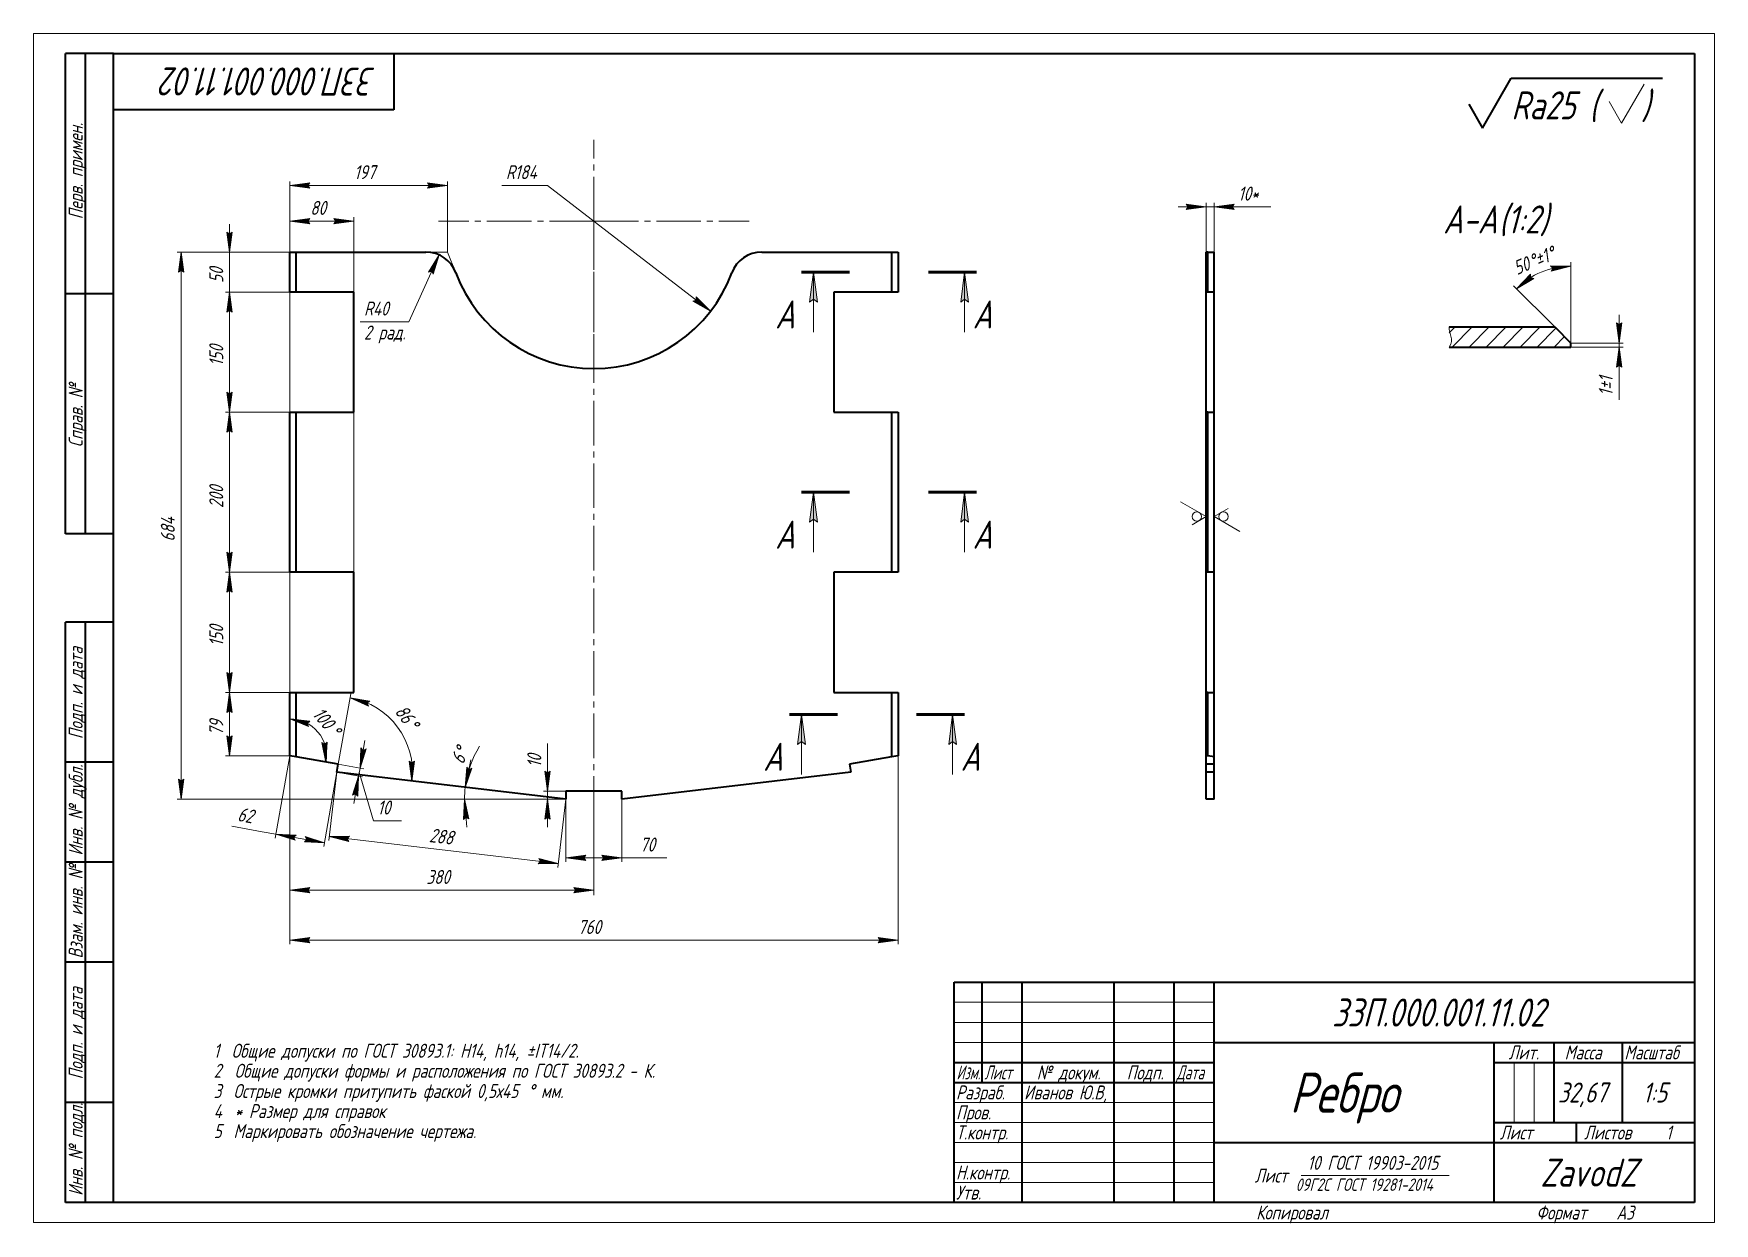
# Model space of a CAD drawing. Header units: millimetres. Extents: x 0 to 420, y 0 to 297.
import ezdxf

# ---------------------------------------------------------------- set-up
doc = ezdxf.new("R2010")
doc.units = ezdxf.units.MM
for name, pattern in [('K5LT_AXLED', [15.625, 11.125, -1.5, 1.5, -1.5]), ('K5LT_BASIC', [0]), ('K5LT_REINFORCED', [0]), ('K5LT_THIN', [0])]:
    doc.linetypes.add(name, pattern=pattern)
doc.layers.add('Системный слой', color=7, linetype='Continuous')
doc.styles.add('KDIMTEXTSTYLE', font='GOST_AU.SHX', dxfattribs={"width": 0.96, "oblique": 15, "height": 5})
doc.styles.add('KTEXTSTYLE', font='GOST_AU.SHX', dxfattribs={"width": 0.96, "height": 5})
doc.dimstyles.new('KDIMSTYLE (0.20)', dxfattribs={"dimtxt": 5, "dimasz": 1, "dimexe": 2, "dimexo": 0, "dimgap": 1, "dimtad": 1, "dimlfac": 5, "dimtxsty": 'KDIMTEXTSTYLE', "dimsah": 1, "dimcen": 0, "dimdle": 1, "dimadec": 0, "dimazin": 0, "dimtfac": 0.667, "dimtmove": 0, "dimatfit": 3, "dimfxl": 1, "dimtvp": 1, "dimtolj": 1, "dimtzin": 0, "dimarcsym": 0})
doc.dimstyles.new('KDIMSTYLE (0.50)', dxfattribs={"dimtxt": 5, "dimasz": 1, "dimexe": 2, "dimexo": 0, "dimgap": 1, "dimtad": 1, "dimlfac": 2, "dimtxsty": 'KDIMTEXTSTYLE', "dimsah": 1, "dimcen": 0, "dimdle": 1, "dimadec": 0, "dimazin": 0, "dimtfac": 0.667, "dimtmove": 0, "dimatfit": 3, "dimfxl": 1, "dimtvp": 1, "dimtolj": 1, "dimtzin": 0, "dimarcsym": 0})

msp = doc.modelspace()

# ---------------------------------------------------------------- blocks, each defined once
blk = doc.blocks.new('D0')
at = {"layer": 'Системный слой'}
for points in [[(69, 69.84), (68.5, 70.5), (69, 71.16), (64, 70.5)], [(216, 70.5), (211, 71.16), (211.5, 70.5), (211, 69.84)]]:
    blk.add_hatch(color=7, dxfattribs=at).paths.add_polyline_path(points)
at = {"layer": 'Системный слой', "color": 7, "linetype": 'K5LT_THIN', "lineweight": 18}
for p, q in [((64, 116.6), (64, 69.5)), ((216, 116.6), (216, 69.5)), ((64, 70.5), (69, 71.16)), ((69, 69.84), (64, 70.5)), ((64, 70.5), (216, 70.5)), ((69, 71.16), (68.5, 70.5)), ((68.5, 70.5), (69, 69.84)), ((211.5, 70.5), (211, 71.16)), ((211, 71.16), (216, 70.5)), ((216, 70.5), (211, 69.84)), ((211, 69.84), (211.5, 70.5))]:
    blk.add_line(p, q, dxfattribs=at)
at = {"layer": 'Системный слой', "color": 7, "insert": (136.03, 75.57), "char_height": 2.5, "attachment_point": 1, "style": 'KTEXTSTYLE'}
blk.add_mtext('\\H3.5;\\W0.965;\\Q15;\\Q15;760', dxfattribs=at)
blk = doc.blocks.new('KDIMARROW_01')
at = {"layer": 'Системный слой'}
blk.add_hatch(color=0, dxfattribs=at).paths.add_polyline_path([(0, 0), (-5, 0.66), (-4.5, 0), (-5, -0.66)])
at = {"layer": 'Системный слой', "color": 0, "linetype": 'K5LT_THIN', "lineweight": 18}
for p, q in [((-4.5, 0), (-5, 0.66)), ((-5, 0.66), (0, 0)), ((0, 0), (-5, -0.66)), ((-5, -0.66), (-4.5, 0)), ((0, 0), (-1, 0))]:
    blk.add_line(p, q, dxfattribs=at)
blk = doc.blocks.new('D1')
at = {"layer": 'Системный слой'}
for points in [[(68.5, 83), (69, 83.66), (64, 83), (69, 82.34)], [(135, 82.34), (140, 83), (135, 83.66), (135.5, 83)]]:
    blk.add_hatch(color=7, dxfattribs=at).paths.add_polyline_path(points)
at = {"layer": 'Системный слой', "color": 7, "linetype": 'K5LT_THIN', "lineweight": 18}
for p, q in [((64, 116.6), (64, 82)), ((140, 107.72), (140, 82)), ((64, 83), (69, 83.66)), ((69, 82.34), (64, 83)), ((64, 83), (140, 83)), ((69, 83.66), (68.5, 83)), ((68.5, 83), (69, 82.34)), ((135.5, 83), (135, 83.66)), ((135, 83.66), (140, 83)), ((140, 83), (135, 82.34)), ((135, 82.34), (135.5, 83))]:
    blk.add_line(p, q, dxfattribs=at)
at = {"layer": 'Системный слой', "color": 7, "insert": (98.17, 88.07), "char_height": 2.5, "attachment_point": 1, "style": 'KTEXTSTYLE'}
blk.add_mtext('\\H3.5;\\W0.965;\\Q15;\\Q15;380', dxfattribs=at)
blk = doc.blocks.new('D2')
at = {"layer": 'Системный слой'}
for points in [[(137.5, 91.08), (138, 91.74), (133, 91.08), (138, 90.42)], [(147, 91.08), (142, 91.74), (142.5, 91.08), (142, 90.42)]]:
    blk.add_hatch(color=7, dxfattribs=at).paths.add_polyline_path(points)
at = {"layer": 'Системный слой', "color": 7, "linetype": 'K5LT_THIN', "lineweight": 18}
for p, q in [((133, 105.73), (133, 90.08)), ((147, 105.73), (147, 90.08)), ((133, 91.08), (138, 91.74)), ((138, 90.42), (133, 91.08)), ((133, 91.08), (147, 91.08)), ((138, 91.74), (137.5, 91.08)), ((137.5, 91.08), (138, 90.42)), ((142.5, 91.08), (142, 91.74)), ((142, 91.74), (147, 91.08)), ((147, 91.08), (142, 90.42)), ((142, 90.42), (142.5, 91.08)), ((147, 91.08), (150.5, 91.08)), ((150.5, 91.08), (158.22, 91.08))]:
    blk.add_line(p, q, dxfattribs=at)
at = {"layer": 'Системный слой', "color": 7, "insert": (151.5, 96.16), "char_height": 2.5, "attachment_point": 1, "style": 'KTEXTSTYLE'}
blk.add_mtext('\\H3.5;\\W0.965;\\Q15;\\Q15;70', dxfattribs=at)
blk = doc.blocks.new('D3')
at = {"layer": 'Системный слой'}
for points in [[(78.36, 95.88), (78.93, 96.47), (73.89, 96.41), (78.78, 95.17)], [(131.1, 89.65), (126.21, 90.89), (126.63, 90.18), (126.06, 89.58)]]:
    blk.add_hatch(color=7, dxfattribs=at).paths.add_polyline_path(points)
at = {"layer": 'Системный слой', "color": 7, "linetype": 'K5LT_THIN', "lineweight": 18}
for p, q in [((75.79, 112.49), (73.77, 95.41)), ((133, 105.73), (130.98, 88.66)), ((73.89, 96.41), (78.93, 96.47)), ((78.78, 95.17), (73.89, 96.41)), ((73.89, 96.41), (131.1, 89.65)), ((78.93, 96.47), (78.36, 95.88)), ((78.36, 95.88), (78.78, 95.17)), ((126.06, 89.58), (126.63, 90.18)), ((131.1, 89.65), (126.06, 89.58)), ((126.63, 90.18), (126.21, 90.89)), ((126.21, 90.89), (131.1, 89.65))]:
    blk.add_line(p, q, dxfattribs=at)
at = {"layer": 'Системный слой', "color": 7, "insert": (99.15, 98.53), "char_height": 2.5, "attachment_point": 1, "rotation": 353.2642, "style": 'KTEXTSTYLE'}
blk.add_mtext('\\H3.5;\\W0.965;\\Q15;\\Q15;288', dxfattribs=at)
blk = doc.blocks.new('D4')
at = {"layer": 'Системный слой'}
for points in [[(128.44, 107.72), (129.1, 112.72), (128.44, 112.22), (127.78, 112.72)], [(129.1, 100.73), (128.44, 105.73), (127.78, 100.73), (128.44, 101.23)]]:
    blk.add_hatch(color=7, dxfattribs=at).paths.add_polyline_path(points)
at = {"layer": 'Системный слой', "color": 7, "linetype": 'K5LT_THIN', "lineweight": 18}
for p, q in [((128.44, 112.72), (128.44, 119.7)), ((128.44, 107.72), (128.44, 114.72)), ((128.44, 112.22), (127.78, 112.72)), ((127.78, 112.72), (128.44, 107.72)), ((128.44, 107.72), (129.1, 112.72)), ((129.1, 112.72), (128.44, 112.22)), ((128.44, 107.72), (128.44, 112.72)), ((133, 107.72), (127.44, 107.72)), ((133, 105.73), (127.44, 105.73)), ((128.44, 105.73), (127.78, 100.73)), ((128.44, 105.73), (128.44, 107.72)), ((129.1, 100.73), (128.44, 105.73)), ((128.44, 105.73), (128.44, 98.73)), ((127.78, 100.73), (128.44, 101.23)), ((128.44, 101.23), (129.1, 100.73))]:
    blk.add_line(p, q, dxfattribs=at)
at = {"layer": 'Системный слой', "color": 7, "insert": (123.37, 113.72), "char_height": 2.5, "attachment_point": 1, "rotation": 90, "style": 'KTEXTSTYLE'}
blk.add_mtext('\\H3.5;\\W0.965;\\Q15;\\Q15;10', dxfattribs=at)
blk = doc.blocks.new('KDIMARROW_02')
at = {"layer": 'Системный слой'}
blk.add_hatch(color=0, dxfattribs=at).paths.add_polyline_path([(4.5, 0), (5, 0.66), (0, 0), (5, -0.66)])
at = {"layer": 'Системный слой', "color": 0, "linetype": 'K5LT_THIN', "lineweight": 18}
for p, q in [((0, 0), (-1, 0)), ((5, 0.66), (0, 0)), ((0, 0), (5, -0.66)), ((0, 0), (7, 0)), ((4.5, 0), (5, 0.66)), ((5, -0.66), (4.5, 0))]:
    blk.add_line(p, q, dxfattribs=at)
blk = doc.blocks.new('D5')
at = {"layer": 'Системный слой'}
for points in [[(81.57, 113.5), (83.08, 118.31), (82.35, 117.93), (81.79, 118.54)], [(81, 106.49), (81.22, 111.53), (79.7, 106.72), (80.44, 107.1)]]:
    blk.add_hatch(color=7, dxfattribs=at).paths.add_polyline_path(points)
at = {"layer": 'Системный слой', "color": 7, "linetype": 'K5LT_THIN', "lineweight": 18}
for p, q in [((81.57, 113.5), (82.78, 120.39)), ((81.79, 118.54), (81.57, 113.5)), ((81.57, 113.5), (83.08, 118.31)), ((82.35, 117.93), (81.79, 118.54)), ((83.08, 118.31), (82.35, 117.93)), ((76.14, 114.46), (82.55, 113.32)), ((81.22, 111.53), (81.57, 113.5)), ((75.79, 112.49), (82.2, 111.35)), ((81.22, 111.53), (79.7, 106.72)), ((81.22, 111.53), (80, 104.63)), ((81, 106.49), (81.22, 111.53)), ((81.39, 112.51), (84.92, 100.34)), ((79.7, 106.72), (80.44, 107.1)), ((80.44, 107.1), (81, 106.49)), ((84.92, 100.34), (91.9, 100.34))]:
    blk.add_line(p, q, dxfattribs=at)
at = {"layer": 'Системный слой', "color": 7, "insert": (85.92, 105.41), "char_height": 2.5, "attachment_point": 1, "style": 'KTEXTSTYLE'}
blk.add_mtext('\\H3.5;\\W0.965;\\Q15;\\Q15;10', dxfattribs=at)
blk = doc.blocks.new('D6')
at = {"layer": 'Системный слой'}
for points in [[(37.52, 237.43), (36.86, 242.43), (36.2, 237.43), (36.86, 237.93)], [(36.86, 105.73), (37.52, 110.73), (36.86, 110.23), (36.2, 110.73)]]:
    blk.add_hatch(color=7, dxfattribs=at).paths.add_polyline_path(points)
at = {"layer": 'Системный слой', "color": 7, "linetype": 'K5LT_THIN', "lineweight": 18}
for p, q in [((64, 242.43), (35.86, 242.43)), ((36.2, 237.43), (36.86, 242.43)), ((36.86, 242.43), (37.52, 237.43)), ((36.86, 242.43), (36.86, 105.73)), ((36.86, 237.93), (36.2, 237.43)), ((37.52, 237.43), (36.86, 237.93)), ((36.86, 105.73), (36.2, 110.73)), ((36.2, 110.73), (36.86, 110.23)), ((36.86, 110.23), (37.52, 110.73)), ((37.52, 110.73), (36.86, 105.73)), ((133, 105.73), (35.86, 105.73))]:
    blk.add_line(p, q, dxfattribs=at)
at = {"layer": 'Системный слой', "color": 7, "insert": (31.79, 170.11), "char_height": 2.5, "attachment_point": 1, "rotation": 90, "style": 'KTEXTSTYLE'}
blk.add_mtext('\\H3.5;\\W0.965;\\Q15;\\Q15;684', dxfattribs=at)
blk = doc.blocks.new('D7')
at = {"layer": 'Системный слой'}
for points in [[(48.97, 242.43), (49.63, 247.43), (48.97, 246.93), (48.31, 247.43)], [(49.63, 227.43), (48.97, 232.43), (48.31, 227.43), (48.97, 227.93)]]:
    blk.add_hatch(color=7, dxfattribs=at).paths.add_polyline_path(points)
at = {"layer": 'Системный слой', "color": 7, "linetype": 'K5LT_THIN', "lineweight": 18}
for p, q in [((48.97, 242.43), (48.97, 249.43)), ((48.97, 246.93), (48.31, 247.43)), ((48.31, 247.43), (48.97, 242.43)), ((48.97, 242.43), (49.63, 247.43)), ((49.63, 247.43), (48.97, 246.93)), ((64, 242.43), (47.97, 242.43)), ((48.97, 232.43), (48.97, 242.43)), ((64, 232.43), (47.97, 232.43)), ((48.97, 232.43), (48.31, 227.43)), ((49.63, 227.43), (48.97, 232.43)), ((48.97, 232.43), (48.97, 225.43)), ((48.31, 227.43), (48.97, 227.93)), ((48.97, 227.93), (49.63, 227.43))]:
    blk.add_line(p, q, dxfattribs=at)
at = {"layer": 'Системный слой', "color": 7, "insert": (43.89, 234.71), "char_height": 2.5, "attachment_point": 1, "rotation": 90, "style": 'KTEXTSTYLE'}
blk.add_mtext('\\H3.5;\\W0.965;\\Q15;\\Q15;50', dxfattribs=at)
blk = doc.blocks.new('D8')
at = {"layer": 'Системный слой'}
for points in [[(49.63, 227.43), (48.97, 232.43), (48.31, 227.43), (48.97, 227.93)], [(48.97, 202.43), (49.63, 207.43), (48.97, 206.93), (48.31, 207.43)]]:
    blk.add_hatch(color=7, dxfattribs=at).paths.add_polyline_path(points)
at = {"layer": 'Системный слой', "color": 7, "linetype": 'K5LT_THIN', "lineweight": 18}
for p, q in [((64, 232.43), (47.97, 232.43)), ((48.31, 227.43), (48.97, 232.43)), ((48.97, 232.43), (49.63, 227.43)), ((48.97, 232.43), (48.97, 202.43)), ((48.97, 227.93), (48.31, 227.43)), ((49.63, 227.43), (48.97, 227.93)), ((48.97, 202.43), (48.31, 207.43)), ((48.31, 207.43), (48.97, 206.93)), ((48.97, 206.93), (49.63, 207.43)), ((49.63, 207.43), (48.97, 202.43)), ((64, 202.43), (47.97, 202.43))]:
    blk.add_line(p, q, dxfattribs=at)
at = {"layer": 'Системный слой', "color": 7, "insert": (43.89, 213.97), "char_height": 2.5, "attachment_point": 1, "rotation": 90, "style": 'KTEXTSTYLE'}
blk.add_mtext('\\H3.5;\\W0.965;\\Q15;\\Q15;150', dxfattribs=at)
blk = doc.blocks.new('D9')
at = {"layer": 'Системный слой'}
for points in [[(49.63, 197.43), (48.97, 202.43), (48.31, 197.43), (48.97, 197.93)], [(48.97, 162.43), (49.63, 167.43), (48.97, 166.93), (48.31, 167.43)]]:
    blk.add_hatch(color=7, dxfattribs=at).paths.add_polyline_path(points)
at = {"layer": 'Системный слой', "color": 7, "linetype": 'K5LT_THIN', "lineweight": 18}
for p, q in [((64, 202.43), (47.97, 202.43)), ((48.31, 197.43), (48.97, 202.43)), ((48.97, 202.43), (49.63, 197.43)), ((48.97, 202.43), (48.97, 162.43)), ((48.97, 197.93), (48.31, 197.43)), ((49.63, 197.43), (48.97, 197.93)), ((48.97, 162.43), (48.31, 167.43)), ((48.31, 167.43), (48.97, 166.93)), ((48.97, 166.93), (49.63, 167.43)), ((49.63, 167.43), (48.97, 162.43)), ((64, 162.43), (47.97, 162.43))]:
    blk.add_line(p, q, dxfattribs=at)
at = {"layer": 'Системный слой', "color": 7, "insert": (43.89, 178.46), "char_height": 2.5, "attachment_point": 1, "rotation": 90, "style": 'KTEXTSTYLE'}
blk.add_mtext('\\H3.5;\\W0.965;\\Q15;\\Q15;200', dxfattribs=at)
blk = doc.blocks.new('D10')
at = {"layer": 'Системный слой'}
for points in [[(49.63, 157.43), (48.97, 162.43), (48.31, 157.43), (48.97, 157.93)], [(48.97, 132.43), (49.63, 137.43), (48.97, 136.93), (48.31, 137.43)]]:
    blk.add_hatch(color=7, dxfattribs=at).paths.add_polyline_path(points)
at = {"layer": 'Системный слой', "color": 7, "linetype": 'K5LT_THIN', "lineweight": 18}
for p, q in [((64, 162.43), (47.97, 162.43)), ((48.31, 157.43), (48.97, 162.43)), ((48.97, 162.43), (49.63, 157.43)), ((48.97, 162.43), (48.97, 132.43)), ((48.97, 157.93), (48.31, 157.43)), ((49.63, 157.43), (48.97, 157.93)), ((48.97, 132.43), (48.31, 137.43)), ((48.31, 137.43), (48.97, 136.93)), ((48.97, 136.93), (49.63, 137.43)), ((49.63, 137.43), (48.97, 132.43)), ((64, 132.43), (47.97, 132.43))]:
    blk.add_line(p, q, dxfattribs=at)
at = {"layer": 'Системный слой', "color": 7, "insert": (43.89, 143.97), "char_height": 2.5, "attachment_point": 1, "rotation": 90, "style": 'KTEXTSTYLE'}
blk.add_mtext('\\H3.5;\\W0.965;\\Q15;\\Q15;150', dxfattribs=at)
blk = doc.blocks.new('D11')
at = {"layer": 'Системный слой'}
for points in [[(68.5, 250.14), (69, 250.79), (64, 250.14), (69, 249.48)], [(80, 250.14), (75, 250.79), (75.5, 250.14), (75, 249.48)]]:
    blk.add_hatch(color=7, dxfattribs=at).paths.add_polyline_path(points)
at = {"layer": 'Системный слой', "color": 7, "linetype": 'K5LT_THIN', "lineweight": 18}
for p, q in [((64, 132.43), (64, 251.14)), ((64, 250.14), (69, 250.79)), ((69, 249.48), (64, 250.14)), ((80, 250.14), (64, 250.14)), ((69, 250.79), (68.5, 250.14)), ((68.5, 250.14), (69, 249.48)), ((75.5, 250.14), (75, 250.79)), ((75, 250.79), (80, 250.14)), ((80, 250.14), (75, 249.48)), ((75, 249.48), (75.5, 250.14)), ((80, 162.43), (80, 251.14))]:
    blk.add_line(p, q, dxfattribs=at)
at = {"layer": 'Системный слой', "color": 7, "insert": (69.14, 255.21), "char_height": 2.5, "attachment_point": 1, "style": 'KTEXTSTYLE'}
blk.add_mtext('\\H3.5;\\W0.965;\\Q15;\\Q15;80', dxfattribs=at)
blk = doc.blocks.new('D12')
at = {"layer": 'Системный слой'}
blk.add_hatch(color=7, dxfattribs=at).paths.add_polyline_path([(99.86, 236.9), (101.32, 241.72), (98.66, 237.44), (99.47, 237.62)])
at = {"layer": 'Системный слой', "color": 7, "linetype": 'K5LT_THIN', "lineweight": 18}
for p, q in [((93.76, 225), (101.32, 241.72)), ((98.66, 237.44), (101.32, 241.72)), ((101.32, 241.72), (99.86, 236.9)), ((99.47, 237.62), (98.66, 237.44)), ((99.86, 236.9), (99.47, 237.62)), ((93.76, 225), (81.57, 225))]:
    blk.add_line(p, q, dxfattribs=at)
at = {"layer": 'Системный слой', "color": 7, "char_height": 2.5, "attachment_point": 1, "style": 'KTEXTSTYLE'}
for s, insert in [('\\H3.5;\\W0.965;\\Q15;\\Q15;R', (82.57, 230.07)), ('\\H3.5;\\W0.965;\\Q15;\\Q15;40', (84.79, 230.07)), ('\\H3.5;\\W0.965;\\Q15;\\Q15;2 рад.', (82.57, 224.08))]:
    blk.add_mtext(s, dxfattribs=dict(at, insert=insert))
blk = doc.blocks.new('D13')
at = {"layer": 'Системный слой'}
blk.add_hatch(color=7, dxfattribs=at).paths.add_polyline_path([(169.13, 227.63), (165.58, 231.21), (165.57, 230.38), (164.77, 230.16)])
at = {"layer": 'Системный слой', "color": 7, "linetype": 'K5LT_THIN', "lineweight": 18}
for p, q in [((128.44, 259.07), (117.02, 259.07)), ((128.44, 259.07), (169.13, 227.63)), ((165.57, 230.38), (165.58, 231.21)), ((165.58, 231.21), (169.13, 227.63)), ((164.77, 230.16), (165.57, 230.38)), ((169.13, 227.63), (164.77, 230.16))]:
    blk.add_line(p, q, dxfattribs=at)
at = {"layer": 'Системный слой', "color": 7, "char_height": 2.5, "attachment_point": 1, "style": 'KTEXTSTYLE'}
for s, insert in [('\\H3.5;\\W0.965;\\Q15;\\Q15;R', (118.02, 264.14)), ('\\H3.5;\\W0.965;\\Q15;\\Q15;184', (120.24, 264.14))]:
    blk.add_mtext(s, dxfattribs=dict(at, insert=insert))
blk = doc.blocks.new('U0')
at = {"layer": 'Системный слой', "color": 30, "linetype": 'K5LT_AXLED', "lineweight": 18, "true_color": 0xff8000}
for q in [(140, 270.48), (101.19, 250.14), (178.81, 250.14), (140, 211.32)]:
    blk.add_line((140, 250.14), q, dxfattribs=at)
blk = doc.blocks.new('D14')
at = {"layer": 'Системный слой'}
for points in [[(69, 258.41), (68.5, 259.07), (69, 259.72), (64, 259.07)], [(103.4, 259.07), (98.4, 259.72), (98.9, 259.07), (98.4, 258.41)]]:
    blk.add_hatch(color=7, dxfattribs=at).paths.add_polyline_path(points)
at = {"layer": 'Системный слой', "color": 7, "linetype": 'K5LT_THIN', "lineweight": 18}
for p, q in [((64, 242.43), (64, 260.07)), ((64, 259.07), (69, 259.72)), ((69, 258.41), (64, 259.07)), ((64, 259.07), (103.4, 259.07)), ((69, 259.72), (68.5, 259.07)), ((68.5, 259.07), (69, 258.41)), ((98.9, 259.07), (98.4, 259.72)), ((98.4, 259.72), (103.4, 259.07)), ((103.4, 259.07), (98.4, 258.41)), ((98.4, 258.41), (98.9, 259.07)), ((103.4, 242.43), (103.4, 260.07))]:
    blk.add_line(p, q, dxfattribs=at)
at = {"layer": 'Системный слой', "color": 7, "insert": (80.1, 264.14), "char_height": 2.5, "attachment_point": 1, "style": 'KTEXTSTYLE'}
blk.add_mtext('\\H3.5;\\W0.965;\\Q15;\\Q15;197', dxfattribs=at)
blk = doc.blocks.new('D15')
at = {"layer": 'Системный слой'}
for points in [[(64.98, 96.24), (65.59, 96.8), (60.55, 97.02), (65.36, 95.5)], [(72.69, 94.88), (67.88, 96.4), (68.26, 95.66), (67.65, 95.1)]]:
    blk.add_hatch(color=7, dxfattribs=at).paths.add_polyline_path(points)
at = {"layer": 'Системный слой', "color": 7, "linetype": 'K5LT_THIN', "lineweight": 18}
for p, q in [((64, 116.6), (60.37, 96.04)), ((76.14, 114.46), (72.51, 93.89)), ((57.1, 97.63), (49.5, 98.97)), ((60.55, 97.02), (57.1, 97.63)), ((60.55, 97.02), (65.59, 96.8)), ((65.36, 95.5), (60.55, 97.02)), ((60.55, 97.02), (72.69, 94.88)), ((65.59, 96.8), (64.98, 96.24)), ((64.98, 96.24), (65.36, 95.5)), ((67.65, 95.1), (68.26, 95.66)), ((72.69, 94.88), (67.65, 95.1)), ((68.26, 95.66), (67.88, 96.4)), ((67.88, 96.4), (72.69, 94.88))]:
    blk.add_line(p, q, dxfattribs=at)
at = {"layer": 'Системный слой', "color": 7, "insert": (51.37, 103.79), "char_height": 2.5, "attachment_point": 1, "rotation": 350, "style": 'KTEXTSTYLE'}
blk.add_mtext('\\H3.5;\\W0.965;\\Q15;\\Q15;62', dxfattribs=at)
blk = doc.blocks.new('D16')
at = {"layer": 'Системный слой'}
for points in [[(49.63, 127.43), (48.97, 132.43), (48.31, 127.43), (48.97, 127.93)], [(48.97, 116.6), (49.63, 121.6), (48.97, 121.1), (48.31, 121.6)]]:
    blk.add_hatch(color=7, dxfattribs=at).paths.add_polyline_path(points)
at = {"layer": 'Системный слой', "color": 7, "linetype": 'K5LT_THIN', "lineweight": 18}
for p, q in [((64, 132.43), (47.97, 132.43)), ((48.31, 127.43), (48.97, 132.43)), ((48.97, 132.43), (49.63, 127.43)), ((48.97, 132.43), (48.97, 116.6)), ((48.97, 127.93), (48.31, 127.43)), ((49.63, 127.43), (48.97, 127.93)), ((48.97, 116.6), (48.31, 121.6)), ((48.31, 121.6), (48.97, 121.1)), ((48.97, 121.1), (49.63, 121.6)), ((49.63, 121.6), (48.97, 116.6)), ((64, 116.6), (47.97, 116.6))]:
    blk.add_line(p, q, dxfattribs=at)
at = {"layer": 'Системный слой', "color": 7, "insert": (43.89, 121.66), "char_height": 2.5, "attachment_point": 1, "rotation": 90, "style": 'KTEXTSTYLE'}
blk.add_mtext('\\H3.5;\\W0.965;\\Q15;\\Q15;79', dxfattribs=at)
blk = doc.blocks.new('D17')
at = {"layer": 'Системный слой'}
for points in [[(68.36, 124.69), (69.01, 125.21), (64, 125.79), (68.69, 123.93)], [(73.06, 115), (73.35, 120.03), (72.73, 119.49), (72.04, 119.94)]]:
    blk.add_hatch(color=7, dxfattribs=at).paths.add_polyline_path(points)
at = {"layer": 'Системный слой', "color": 7, "linetype": 'K5LT_THIN', "lineweight": 18}
for p, q in [((64, 132.43), (64, 124.79)), ((64, 125.79), (69.01, 125.21)), ((68.69, 123.93), (64, 125.79)), ((69.01, 125.21), (68.36, 124.69)), ((68.36, 124.69), (68.69, 123.93)), ((73.06, 115), (72.04, 119.94)), ((72.04, 119.94), (72.73, 119.49)), ((72.73, 119.49), (73.35, 120.03)), ((73.35, 120.03), (73.06, 115)), ((76.14, 114.46), (72.07, 115.17))]:
    blk.add_line(p, q, dxfattribs=at)
blk.add_arc((64, 116.6), 9.2, 350, 90, dxfattribs=at)
at = {"layer": 'Системный слой', "color": 7, "char_height": 2.5, "attachment_point": 1, "rotation": 310, "style": 'KTEXTSTYLE'}
for s, insert in [('\\H3.5;\\W0.965;\\Q15;\\Q15;100', (72.16, 129.11)), ('\\H3.5;\\W0.965;\\Q15;\\Q15;°', (75.97, 124.57))]:
    blk.add_mtext(s, dxfattribs=dict(at, insert=insert))
blk = doc.blocks.new('D18')
at = {"layer": 'Системный слой'}
for points in [[(83.38, 129.78), (84.05, 130.27), (79.07, 131.09), (83.67, 129.01)], [(94.55, 110.27), (95.2, 115.27), (94.54, 114.77), (93.88, 115.27)]]:
    blk.add_hatch(color=7, dxfattribs=at).paths.add_polyline_path(points)
at = {"layer": 'Системный слой', "color": 7, "linetype": 'K5LT_THIN', "lineweight": 18}
for p, q in [((76.14, 114.46), (79.24, 132.07)), ((79.07, 131.09), (84.05, 130.27)), ((83.67, 129.01), (79.07, 131.09)), ((84.05, 130.27), (83.38, 129.78)), ((83.38, 129.78), (83.67, 129.01)), ((94.55, 110.27), (93.88, 115.27)), ((93.88, 115.27), (94.54, 114.77)), ((94.54, 114.77), (95.2, 115.27)), ((95.2, 115.27), (94.55, 110.27)), ((133, 105.73), (93.56, 110.39))]:
    blk.add_line(p, q, dxfattribs=at)
blk.add_arc((75.79, 112.49), 18.89, 353.2642, 80, dxfattribs=at)
at = {"layer": 'Системный слой', "color": 7, "char_height": 2.5, "attachment_point": 1, "rotation": 306.6321, "style": 'KTEXTSTYLE'}
for s, insert in [('\\H3.5;\\W0.965;\\Q15;\\Q15;86', (92.89, 129.68)), ('\\H3.5;\\W0.965;\\Q15;\\Q15;°', (95.54, 126.12))]:
    blk.add_mtext(s, dxfattribs=dict(at, insert=insert))
blk = doc.blocks.new('D19')
at = {"layer": 'Системный слой'}
for points in [[(107.84, 108.7), (109.51, 113.46), (108.76, 113.1), (108.22, 113.73)], [(108.77, 100.81), (107.67, 105.73), (107.45, 100.69), (108.06, 101.25)]]:
    blk.add_hatch(color=7, dxfattribs=at).paths.add_polyline_path(points)
at = {"layer": 'Системный слой', "color": 7, "linetype": 'K5LT_THIN', "lineweight": 18}
for p, q in [((107.84, 108.7), (109.28, 115.55)), ((108.22, 113.73), (107.84, 108.7)), ((107.84, 108.7), (109.51, 113.46)), ((108.76, 113.1), (108.22, 113.73)), ((109.51, 113.46), (108.76, 113.1)), ((75.79, 112.49), (108.83, 108.58)), ((35.86, 105.73), (108.67, 105.73)), ((107.67, 105.73), (107.45, 100.69)), ((108.77, 100.81), (107.67, 105.73)), ((107.67, 105.73), (108.29, 98.76)), ((107.45, 100.69), (108.06, 101.25)), ((108.06, 101.25), (108.77, 100.81))]:
    blk.add_line(p, q, dxfattribs=at)
for start, end in [(148.4823, 173.2642), (173.2642, 180)]:
    blk.add_arc((133, 105.73), 25.33, start, end, dxfattribs=at)
at = {"layer": 'Системный слой', "color": 7, "char_height": 2.5, "attachment_point": 1, "rotation": 66.3682, "style": 'KTEXTSTYLE'}
for s, insert in [('\\H3.5;\\W0.965;\\Q15;\\Q15;6', (104.13, 115.65)), ('\\H3.5;\\W0.965;\\Q15;\\Q15;°', (105.02, 117.68))]:
    blk.add_mtext(s, dxfattribs=dict(at, insert=insert))
blk = doc.blocks.new('U1')
at = {"layer": 'Системный слой'}
for points in [[(195.85, 174.93), (194.86, 182.43), (193.87, 174.93), (194.86, 175.68)], [(233.63, 174.93), (232.64, 182.43), (231.66, 174.93), (232.64, 175.68)]]:
    blk.add_hatch(color=7, dxfattribs=at).paths.add_polyline_path(points)
at = {"layer": 'Системный слой', "color": 134, "linetype": 'K5LT_REINFORCED', "lineweight": 100, "true_color": 0x009696}
for p, q in [((191.86, 182.43), (203.86, 182.43)), ((223.64, 182.43), (235.64, 182.43))]:
    blk.add_line(p, q, dxfattribs=at)
at = {"layer": 'Системный слой', "color": 7, "linetype": 'K5LT_THIN', "lineweight": 18}
for p, q in [((193.87, 174.93), (194.86, 182.43)), ((194.86, 182.43), (195.85, 174.93)), ((194.86, 167.43), (194.86, 182.43)), ((231.66, 174.93), (232.64, 182.43)), ((232.64, 182.43), (233.63, 174.93)), ((232.64, 167.43), (232.64, 182.43)), ((194.86, 175.68), (193.87, 174.93)), ((195.85, 174.93), (194.86, 175.68)), ((232.64, 175.68), (231.66, 174.93)), ((233.63, 174.93), (232.64, 175.68))]:
    blk.add_line(p, q, dxfattribs=at)
at = {"layer": 'Системный слой', "color": 7, "char_height": 2.5, "attachment_point": 1, "style": 'KTEXTSTYLE'}
for insert in [(185.31, 175.34), (234.64, 175.34)]:
    blk.add_mtext('\\H3.5;\\W0.965;\\Q15;\\Q15;\\H7.00;А', dxfattribs=dict(at, insert=insert))
blk = doc.blocks.new('U2')
at = {"layer": 'Системный слой'}
for points in [[(195.85, 229.93), (194.86, 237.43), (193.87, 229.93), (194.86, 230.68)], [(233.63, 229.93), (232.64, 237.43), (231.66, 229.93), (232.64, 230.68)]]:
    blk.add_hatch(color=7, dxfattribs=at).paths.add_polyline_path(points)
at = {"layer": 'Системный слой', "color": 134, "linetype": 'K5LT_REINFORCED', "lineweight": 100, "true_color": 0x009696}
for p, q in [((191.86, 237.43), (203.86, 237.43)), ((223.64, 237.43), (235.64, 237.43))]:
    blk.add_line(p, q, dxfattribs=at)
at = {"layer": 'Системный слой', "color": 7, "linetype": 'K5LT_THIN', "lineweight": 18}
for p, q in [((193.87, 229.93), (194.86, 237.43)), ((194.86, 237.43), (195.85, 229.93)), ((194.86, 222.43), (194.86, 237.43)), ((231.66, 229.93), (232.64, 237.43)), ((232.64, 237.43), (233.63, 229.93)), ((232.64, 222.43), (232.64, 237.43)), ((194.86, 230.68), (193.87, 229.93)), ((195.85, 229.93), (194.86, 230.68)), ((232.64, 230.68), (231.66, 229.93)), ((233.63, 229.93), (232.64, 230.68))]:
    blk.add_line(p, q, dxfattribs=at)
at = {"layer": 'Системный слой', "color": 7, "char_height": 2.5, "attachment_point": 1, "style": 'KTEXTSTYLE'}
for insert in [(185.31, 230.34), (234.64, 230.34)]:
    blk.add_mtext('\\H3.5;\\W0.965;\\Q15;\\Q15;\\H7.00;А', dxfattribs=dict(at, insert=insert))
blk = doc.blocks.new('U3')
at = {"layer": 'Системный слой'}
for points in [[(192.85, 119.43), (191.86, 126.93), (190.87, 119.43), (191.86, 120.18)], [(230.63, 119.43), (229.64, 126.93), (228.66, 119.43), (229.64, 120.18)]]:
    blk.add_hatch(color=7, dxfattribs=at).paths.add_polyline_path(points)
at = {"layer": 'Системный слой', "color": 134, "linetype": 'K5LT_REINFORCED', "lineweight": 100, "true_color": 0x009696}
for p, q in [((188.86, 126.93), (200.86, 126.93)), ((220.64, 126.93), (232.64, 126.93))]:
    blk.add_line(p, q, dxfattribs=at)
at = {"layer": 'Системный слой', "color": 7, "linetype": 'K5LT_THIN', "lineweight": 18}
for p, q in [((190.87, 119.43), (191.86, 126.93)), ((191.86, 126.93), (192.85, 119.43)), ((191.86, 111.93), (191.86, 126.93)), ((228.66, 119.43), (229.64, 126.93)), ((229.64, 126.93), (230.63, 119.43)), ((229.64, 111.93), (229.64, 126.93)), ((191.86, 120.18), (190.87, 119.43)), ((192.85, 119.43), (191.86, 120.18)), ((229.64, 120.18), (228.66, 119.43)), ((230.63, 119.43), (229.64, 120.18))]:
    blk.add_line(p, q, dxfattribs=at)
at = {"layer": 'Системный слой', "color": 7, "char_height": 2.5, "attachment_point": 1, "style": 'KTEXTSTYLE'}
for insert in [(182.31, 119.84), (231.64, 119.84)]:
    blk.add_mtext('\\H3.5;\\W0.965;\\Q15;\\Q15;\\H7.00;А', dxfattribs=dict(at, insert=insert))
blk = doc.blocks.new('U4')
at = {"layer": 'Системный слой', "color": 7, "linetype": 'K5LT_THIN', "lineweight": 18}
for p, q in [((298.5, 178.36), (295, 176.34)), ((295, 176.34), (301.4, 172.65))]:
    blk.add_line(p, q, dxfattribs=at)
blk.add_arc((297.33, 176.34), 1.17, 0, 360, dxfattribs=at)
blk = doc.blocks.new('U5')
at = {"layer": 'Системный слой', "color": 7, "linetype": 'K5LT_THIN', "lineweight": 18}
for p, q in [((293, 176.34), (286.6, 180.04)), ((289.5, 174.32), (293, 176.34))]:
    blk.add_line(p, q, dxfattribs=at)
blk.add_arc((290.67, 176.34), 1.17, 0, 360, dxfattribs=at)
blk = doc.blocks.new('D20')
at = {"layer": 'Системный слой'}
for points in [[(293, 253.7), (288, 254.36), (288.5, 253.7), (288, 253.05)], [(299.5, 253.7), (300, 254.36), (295, 253.7), (300, 253.05)]]:
    blk.add_hatch(color=7, dxfattribs=at).paths.add_polyline_path(points)
at = {"layer": 'Системный слой', "color": 7, "linetype": 'K5LT_THIN', "lineweight": 18}
for p, q in [((293, 253.7), (286, 253.7)), ((293, 253.7), (288, 254.36)), ((288, 254.36), (288.5, 253.7)), ((288.5, 253.7), (288, 253.05)), ((288, 253.05), (293, 253.7)), ((293, 242.43), (293, 254.7)), ((293, 253.7), (295, 253.7)), ((295, 242.43), (295, 254.7)), ((300, 254.36), (295, 253.7)), ((295, 253.7), (300, 253.05)), ((295, 253.7), (302, 253.7)), ((295, 253.7), (300, 253.7)), ((299.5, 253.7), (300, 254.36)), ((300, 253.05), (299.5, 253.7)), ((300, 253.7), (309.2, 253.7))]:
    blk.add_line(p, q, dxfattribs=at)
at = {"layer": 'Системный слой', "color": 7, "insert": (301, 258.78), "char_height": 2.5, "attachment_point": 1, "style": 'KTEXTSTYLE'}
blk.add_mtext('\\H3.5;\\W0.965;\\Q15;\\Q15;10*', dxfattribs=at)
blk = doc.blocks.new('T0')
at = {"layer": 'Системный слой', "color": 7, "char_height": 2.5, "attachment_point": 1, "style": 'KTEXTSTYLE'}
for s, insert in [('\\H3.5;\\W0.965;\\Q15;\\Q15;\\H7.00;{\\c16711680;А-А}', (352.23, 254.08)), ('\\H3.5;\\W0.965;\\Q15;\\Q15;\\H7.00;{\\c16711680;(1:2)}', (366.12, 254.08))]:
    blk.add_mtext(s, dxfattribs=dict(at, insert=insert))
blk = doc.blocks.new('D21')
at = {"layer": 'Системный слой'}
for points in [[(396.18, 219.71), (396.84, 224.71), (396.18, 224.21), (395.53, 224.71)], [(396.84, 213.71), (396.18, 218.71), (395.53, 213.71), (396.18, 214.21)]]:
    blk.add_hatch(color=7, dxfattribs=at).paths.add_polyline_path(points)
at = {"layer": 'Системный слой', "color": 7, "linetype": 'K5LT_THIN', "lineweight": 18}
for p, q in [((396.18, 224.21), (395.53, 224.71)), ((395.53, 224.71), (396.18, 219.71)), ((396.18, 219.71), (396.18, 226.71)), ((396.18, 219.71), (396.84, 224.71)), ((396.84, 224.71), (396.18, 224.21)), ((384.1, 219.71), (397.18, 219.71)), ((384.1, 218.71), (397.18, 218.71)), ((396.18, 218.71), (395.53, 213.71)), ((396.18, 219.71), (396.18, 218.71)), ((396.84, 213.71), (396.18, 218.71)), ((396.18, 218.71), (396.18, 211.71)), ((396.18, 218.71), (396.18, 213.71)), ((395.53, 213.71), (396.18, 214.21)), ((396.18, 214.21), (396.84, 213.71)), ((396.18, 213.71), (396.18, 205.53))]:
    blk.add_line(p, q, dxfattribs=at)
at = {"layer": 'Системный слой', "color": 7, "char_height": 2.5, "attachment_point": 1, "rotation": 90, "style": 'KTEXTSTYLE'}
for s, insert in [('\\H3.5;\\W0.965;\\Q15;\\Q15;1', (391.11, 209.95)), ('\\H3.5;\\W0.965;\\Q15;\\Q15;±', (391.11, 208.01)), ('\\H3.5;\\W0.965;\\Q15;\\Q15;1', (391.11, 206.53))]:
    blk.add_mtext(s, dxfattribs=dict(at, insert=insert))
blk = doc.blocks.new('D22')
at = {"layer": 'Системный слой'}
for points in [[(370.54, 233.28), (374.87, 235.86), (374.07, 236.06), (374.06, 236.89)], [(379.22, 237.66), (384.1, 238.9), (379.06, 238.96), (379.63, 238.37)]]:
    blk.add_hatch(color=7, dxfattribs=at).paths.add_polyline_path(points)
at = {"layer": 'Системный слой', "color": 7, "linetype": 'K5LT_THIN', "lineweight": 18}
for p, q in [((384.1, 229.21), (384.1, 239.9)), ((370.54, 233.28), (374.06, 236.89)), ((374.87, 235.86), (370.54, 233.28)), ((374.06, 236.89), (374.07, 236.06)), ((374.07, 236.06), (374.87, 235.86)), ((379.63, 238.37), (379.06, 238.96)), ((379.06, 238.96), (384.1, 238.9)), ((384.1, 238.9), (379.22, 237.66)), ((379.22, 237.66), (379.63, 238.37)), ((380.1, 223.71), (369.83, 233.98))]:
    blk.add_line(p, q, dxfattribs=at)
blk.add_arc((384.1, 219.71), 19.19, 90, 135, dxfattribs=at)
at = {"layer": 'Системный слой', "color": 7, "char_height": 2.5, "attachment_point": 1, "rotation": 22.5, "style": 'KTEXTSTYLE'}
for s, insert in [('\\H3.5;\\W0.965;\\Q15;\\Q15;°', (377.73, 243.35)), ('\\H3.5;\\W0.965;\\Q15;\\Q15;50', (369.35, 239.88)), ('\\H3.5;\\W0.965;\\Q15;\\Q15;°', (373.2, 241.47)), ('\\H3.5;\\W0.965;\\Q15;\\Q15;±', (374.57, 242.04)), ('\\H3.5;\\W0.965;\\Q15;\\Q15;1', (376.36, 242.78))]:
    blk.add_mtext(s, dxfattribs=dict(at, insert=insert))
blk = doc.blocks.new('U6')
at = {"color": 7, "linetype": 'K5LT_THIN', "lineweight": 18}
for p, q in [((0, 0), (0, 297)), ((0, 297), (420, 297)), ((420, 297), (420, 0)), ((230, 55), (295, 55)), ((230, 50), (295, 50)), ((230, 45), (295, 45)), ((369.96, 25), (369.96, 40)), ((374.98, 25), (374.98, 40)), ((230, 30), (295, 30)), ((230, 25), (295, 25)), ((230, 20), (295, 20)), ((230, 15), (295, 15)), ((230, 10), (295, 10)), ((316.77, 11.72), (353.73, 11.72)), ((420, 0), (0, 0))]:
    blk.add_line(p, q, dxfattribs=at)
at = {"color": 150, "linetype": 'K5LT_BASIC', "lineweight": 40, "true_color": 0x0080ff}
for p, q in [((8, 172), (8, 292)), ((20, 292), (8, 292)), ((13, 172), (13, 292)), ((20, 5), (20, 292)), ((20, 292), (415, 292)), ((90, 292), (90, 278)), ((415, 292), (415, 5)), ((90, 278), (20, 278)), ((20, 232), (8, 232)), ((20, 172), (8, 172)), ((8, 5), (8, 150)), ((20, 150), (8, 150)), ((13, 5), (13, 150)), ((20, 115), (8, 115)), ((20, 90), (8, 90)), ((20, 65), (8, 65)), ((230, 60), (415, 60)), ((230, 5), (230, 60)), ((237, 35), (237, 60)), ((247, 5), (247, 60)), ((270, 5), (270, 60)), ((285, 5), (285, 60)), ((295, 5), (295, 60)), ((295, 45), (415, 45)), ((365, 5), (365, 45)), ((380, 25), (380, 45)), ((397, 25), (397, 45)), ((230, 40), (295, 40)), ((365, 40), (380, 40)), ((380, 40), (415, 40)), ((230, 35), (295, 35)), ((20, 30), (8, 30)), ((365, 25), (415, 25)), ((385.57, 20), (385.57, 25)), ((295, 20), (365, 20)), ((365, 20), (415, 20)), ((20, 5), (8, 5)), ((415, 5), (20, 5))]:
    blk.add_line(p, q, dxfattribs=at)
at = {"color": 7, "char_height": 2.5, "attachment_point": 1, "style": 'KTEXTSTYLE'}
for s, insert, rotation in [('\\H3.5;\\W0.965;\\Q15;\\Q15;\\H7.00;ЗЗП.000.001.11.02', (85.54, 281.55), 180), ('\\H3.5;\\W0.965;\\Q15;\\Q15;Перв. примен.', (8.77, 250.61), 90), ('\\H3.5;\\W0.965;\\Q15;\\Q15;Справ. №', (8.77, 193.68), 90), ('\\H3.5;\\W0.965;\\Q15;\\Q15;Подп. и дата', (8.77, 120.75), 90), ('\\H3.5;\\W0.965;\\Q15;\\Q15;Инв. № дубл.', (8.77, 91.67), 90), ('\\H3.5;\\W0.965;\\Q15;\\Q15;Взам. инв. №', (8.77, 65.94), 90), ('\\H3.5;\\W0.965;\\Q15;\\Q15;Подп. и дата', (8.77, 35.75), 90), ('\\H3.5;\\W0.965;\\Q15;\\Q15;Инв. № подл.', (8.77, 6.67), 90)]:
    blk.add_mtext(s, dxfattribs=dict(at, insert=insert, rotation=rotation))
for s, insert in [('\\H3.5;\\W0.965;\\Q15;\\Q15;\\H7.00;ЗЗП.000.001.11.02', (324.46, 55.95)), ('\\H3.5;\\W0.965;\\Q15;\\Q15;Лит.', (368.56, 44.23)), ('\\H3.5;\\W0.965;\\Q15;\\Q15;Масса', (382.58, 44.23)), ('\\H3.5;\\W0.965;\\Q15;\\Q15;\\W0.941;Масштаб', (397.52, 44.23)), ('\\H3.5;\\W0.965;\\Q15;\\Q15;\\W0.797;Изм.', (230.61, 39.23)), ('\\H3.5;\\W0.965;\\Q15;\\Q15;\\W0.807;Лист', (237.6, 39.23)), ('\\H3.5;\\W0.965;\\Q15;\\Q15;№ докум.', (250.67, 39.23)), ('\\H3.5;\\W0.965;\\Q15;\\Q15;Подп.', (273.15, 39.23)), ('\\H3.5;\\W0.965;\\Q15;\\Q15;\\W0.807;Дата', (285.6, 39.23)), ('\\H3.5;\\W0.965;\\Q15;\\Q15;Разраб.', (230.5, 34.23)), ('\\H3.5;\\W0.965;\\Q15;\\Q15;Иванов Ю.В,', (247.5, 34.23)), ('\\H3.5;\\W0.965;\\Q15;\\Q15;\\H10.00;Ребро', (313.89, 37.43)), ('\\H3.5;\\W0.965;\\Q15;\\Q15;\\H5.00;32,67', (380.91, 34.97)), ('\\H3.5;\\W0.965;\\Q15;\\Q15;\\H5.00;1:5', (402.11, 34.97)), ('\\H3.5;\\W0.965;\\Q15;\\Q15;Пров.', (230.5, 29.23)), ('\\H3.5;\\W0.965;\\Q15;\\Q15;Т.контр.', (230.5, 24.23)), ('\\H3.5;\\W0.965;\\Q15;\\Q15;Лист', (366.36, 24.23)), ('\\H3.5;\\W0.965;\\Q15;\\Q15;Листов', (387.41, 24.23)), ('\\H3.5;\\W0.965;\\Q15;\\Q15;1', (407.91, 24.23)), ('\\H3.5;\\W0.965;\\Q15;\\Q15;Н.контр.', (230.5, 14.23)), ('\\H3.5;\\W0.965;\\Q15;\\Q15;Лист ', (305.14, 13.47)), ('\\H3.5;\\W0.965;\\Q15;\\Q15;10 ГОСТ 19903-2015', (318.31, 16.65)), ('\\H3.5;\\W0.965;\\Q15;\\Q15;\\H7.00;ZavodZ', (376.5, 15.95)), ('\\H3.5;\\W0.965;\\Q15;\\Q15;Утв.', (230.5, 9.23)), ('\\H3.5;\\W0.965;\\Q15;\\Q15;\\H3.11;09Г2С ГОСТ 19281-2014', (315.38, 11)), ('\\H3.5;\\W0.965;\\Q15;\\Q15;Копировал', (305.5, 4.23)), ('\\H3.5;\\W0.965;\\Q15;\\Q15;Формат', (375.5, 4.23)), ('\\H3.5;\\W0.965;\\Q15;\\Q15;A3', (395.5, 4.23))]:
    blk.add_mtext(s, dxfattribs=dict(at, insert=insert))
blk = doc.blocks.new('U7')
at = {"color": 7, "char_height": 2.5, "attachment_point": 1, "style": 'KTEXTSTYLE'}
for s, insert in [('\\H3.5;\\W0.965;\\Q15;\\Q15;1', (45, 44.65)), ('\\H3.5;\\W0.965;\\Q15;\\Q15;Общие допуски по ГОСТ 30893.1: H14, h14, ', (49.48, 44.65)), ('\\H3.5;\\W0.965;\\Q15;\\Q15;±', (123.19, 44.65)), ('\\H3.5;\\W0.965;\\Q15;\\Q15;IT14/2.', (125.14, 44.65)), ('\\H3.5;\\W0.965;\\Q15;\\Q15;2', (45, 39.65)), ('\\H3.5;\\W0.965;\\Q15;\\Q15;Общие допуски формы и расположения по ГОСТ 30893.2 - К.', (50.22, 39.65)), ('\\H3.5;\\W0.965;\\Q15;\\Q15;3', (45, 34.59)), ('\\H3.5;\\W0.965;\\Q15;\\Q15;Острые кромки притупить фаской 0,5х45', (49.94, 34.59)), ('\\H3.5;\\W0.965;\\Q15;\\Q15;°', (123.56, 34.59)), ('\\H3.5;\\W0.965;\\Q15;\\Q15;4', (45, 29.57)), ('\\H3.5;\\W0.965;\\Q15;\\Q15;* Размер для справок', (50.22, 29.57)), ('\\H3.5;\\W0.965;\\Q15;\\Q15; мм.', (125.05, 34.59)), ('\\H3.5;\\W0.965;\\Q15;\\Q15;5', (45, 24.57)), ('\\H3.5;\\W0.965;\\Q15;\\Q15;Маркировать обозначение чертежа.', (49.94, 24.57))]:
    blk.add_mtext(s, dxfattribs=dict(at, insert=insert))
blk = doc.blocks.new('U8')
at = {"color": 150, "linetype": 'K5LT_BASIC', "lineweight": 40, "true_color": 0x0080ff}
for p, q in [((362.04, 273.42), (369.25, 285.91)), ((369.25, 285.91), (407, 285.91)), ((358.6, 279.37), (362.04, 273.42))]:
    blk.add_line(p, q, dxfattribs=at)
at = {"color": 7, "linetype": 'K5LT_THIN', "lineweight": 18}
for p, q in [((396.77, 274.61), (402.45, 284.41)), ((393.67, 280.05), (396.77, 274.61))]:
    blk.add_line(p, q, dxfattribs=at)
at = {"color": 7, "char_height": 2.5, "attachment_point": 1, "style": 'KTEXTSTYLE'}
for s, insert in [('\\H3.5;\\W0.965;\\Q15;\\Q15;\\H7.00;Ra25 (', (369.25, 282.57)), ('\\H3.5;\\W0.965;\\Q15;\\Q15;\\H7.00;)', (401.75, 282.57))]:
    blk.add_mtext(s, dxfattribs=dict(at, insert=insert))

# ---------------------------------------------------------------- dimensions: what is measured, and where the dimension line sits
at = {"layer": 'Системный слой', "color": 7}
for base, p1, p2, override, picture, middle in [((64, 259.0653), (103.4047, 242.4345), (64, 242.4345), {"dimexo": 0, "dimpost": '\\H3.5;\\W0.965;\\Q15;\\Q15;\\H3.5;\\W0.965;\\Q15;<>\\H3.5;\\W0.965;\\Q15;\\Q15;', "dimblk1": 'KDIMARROW_01', "dimblk2": 'KDIMARROW_01', "dimse1": 0, "dimse2": 0, "dimclrt": 7, "dimtol": 1, "dimtp": 0, "dimtm": 0, "dimtdec": 5, "dimtolj": 1}, 'D14', (83.7024, 259.0653)), ((293, 253.7045), (295, 242.4345), (293, 242.4345), {"dimexo": 0, "dimpost": '\\H3.5;\\W0.965;\\Q15;<>\\H3.5;\\W0.965;\\Q15;\\Q15;*', "dimblk1": 'KDIMARROW_02', "dimblk2": 'KDIMARROW_02', "dimse1": 0, "dimse2": 0, "dimclrt": 7, "dimtol": 1, "dimtp": 0, "dimtm": 0, "dimtdec": 5, "dimtolj": 1}, 'D20', (304.6003, 253.7045)), ((80, 250.1357), (64, 132.4345), (80, 162.4345), {"dimexo": 0, "dimpost": '\\H3.5;\\W0.965;\\Q15;\\Q15;\\H3.5;\\W0.965;\\Q15;<>\\H3.5;\\W0.965;\\Q15;\\Q15;', "dimblk1": 'KDIMARROW_01', "dimblk2": 'KDIMARROW_01', "dimse1": 0, "dimse2": 0, "dimclrt": 7, "dimtol": 1, "dimtp": 0, "dimtm": 0, "dimtdec": 5, "dimtolj": 1}, 'D11', (72, 250.1357)), ((64, 70.5), (216, 116.5954), (64, 116.5954), {"dimexo": 0, "dimpost": '\\H3.5;\\W0.965;\\Q15;<>', "dimblk1": 'KDIMARROW_01', "dimblk2": 'KDIMARROW_01', "dimse1": 0, "dimse2": 0, "dimclrt": 7, "dimtol": 1, "dimtp": 0, "dimtm": 0, "dimtdec": 5, "dimtolj": 1}, 'D0', (140, 70.5)), ((64, 83), (140, 107.7231), (64, 116.5954), {"dimexo": 0, "dimpost": '\\H3.5;\\W0.965;\\Q15;\\Q15;\\H3.5;\\W0.965;\\Q15;<>\\H3.5;\\W0.965;\\Q15;\\Q15;', "dimblk1": 'KDIMARROW_01', "dimblk2": 'KDIMARROW_01', "dimse1": 0, "dimse2": 0, "dimclrt": 7, "dimtol": 1, "dimtp": 0, "dimtm": 0, "dimtdec": 5, "dimtolj": 1}, 'D1', (102, 83)), ((133, 91.0825), (147, 105.7287), (133, 105.7287), {"dimexo": 0, "dimpost": '\\H3.5;\\W0.965;\\Q15;\\Q15;\\H3.5;\\W0.965;\\Q15;<>\\H3.5;\\W0.965;\\Q15;\\Q15;', "dimblk1": 'KDIMARROW_01', "dimblk2": 'KDIMARROW_01', "dimse1": 0, "dimse2": 0, "dimclrt": 7, "dimtol": 1, "dimtp": 0, "dimtm": 0, "dimtdec": 5, "dimtolj": 1}, 'D2', (154.3595, 91.0825))]:
    dim = msp.add_linear_dim(base=base, p1=p1, p2=p2, dimstyle='KDIMSTYLE (0.20)', override=override, dxfattribs=at)
    dim.commit()
    dim.dimension.update_dxf_attribs({"geometry": picture, "text_midpoint": middle, "dimtype": 160})
dim = msp.add_radius_dim(center=(140, 250.1357), mpoint=(169.1331, 227.6286), dimstyle='KDIMSTYLE (0.20)', override={"dimtih": 1, "dimtoh": 1, "dimpost": '\\H3.5;\\W0.965;\\Q15;<>', "dimblk2": 'KDIMARROW_01', "dimclrt": 7, "dimtol": 1, "dimtp": 1, "dimtm": 0, "dimtdec": 5, "dimtmove": 1, "dimtolj": 1}, dxfattribs=at)
dim.commit()
dim.dimension.update_dxf_attribs({"geometry": 'D13', "text_midpoint": (127.4416, 259.0653), "dimtype": 164})
for base, p1, p2, angle, override, picture, middle, dimtype in [((48.9691, 232.4345), (64, 242.4345), (64, 232.4345), 90, {"dimexo": 0, "dimpost": '\\H3.5;\\W0.965;\\Q15;\\Q15;\\H3.5;\\W0.965;\\Q15;<>\\H3.5;\\W0.965;\\Q15;\\Q15;', "dimblk1": 'KDIMARROW_02', "dimblk2": 'KDIMARROW_02', "dimse1": 0, "dimse2": 0, "dimclrt": 7, "dimtol": 1, "dimtp": 0, "dimtm": 0, "dimtdec": 5, "dimtolj": 1}, 'D7', (48.9691, 237.4345), 160), ((36.8618, 242.4345), (133, 105.7287), (64, 242.4345), 90, {"dimexo": 0, "dimpost": '\\H3.5;\\W0.965;\\Q15;\\Q15;\\H3.5;\\W0.965;\\Q15;<>\\H3.5;\\W0.965;\\Q15;\\Q15;', "dimblk1": 'KDIMARROW_01', "dimblk2": 'KDIMARROW_01', "dimse1": 0, "dimse2": 0, "dimclrt": 7, "dimtol": 1, "dimtp": 0, "dimtm": 0, "dimtdec": 5, "dimtolj": 1}, 'D6', (36.8618, 174.0816), 160), ((48.9691, 232.4345), (64, 202.4345), (64, 232.4345), 90, {"dimexo": 0, "dimpost": '\\H3.5;\\W0.965;\\Q15;\\Q15;\\H3.5;\\W0.965;\\Q15;<>\\H3.5;\\W0.965;\\Q15;\\Q15;', "dimblk1": 'KDIMARROW_01', "dimblk2": 'KDIMARROW_01', "dimse1": 0, "dimse2": 0, "dimclrt": 7, "dimtol": 1, "dimtp": 0, "dimtm": 0, "dimtdec": 5, "dimtolj": 1}, 'D8', (48.9691, 217.4345), 160), ((48.9691, 202.4345), (64, 162.4345), (64, 202.4345), 90, {"dimexo": 0, "dimpost": '\\H3.5;\\W0.965;\\Q15;\\Q15;\\H3.5;\\W0.965;\\Q15;<>\\H3.5;\\W0.965;\\Q15;\\Q15;', "dimblk1": 'KDIMARROW_01', "dimblk2": 'KDIMARROW_01', "dimse1": 0, "dimse2": 0, "dimclrt": 7, "dimtol": 1, "dimtp": 0, "dimtm": 0, "dimtdec": 5, "dimtolj": 1}, 'D9', (48.9691, 182.4345), 160), ((48.9691, 162.4345), (64, 132.4345), (64, 162.4345), 90, {"dimexo": 0, "dimpost": '\\H3.5;\\W0.965;\\Q15;\\Q15;\\H3.5;\\W0.965;\\Q15;<>\\H3.5;\\W0.965;\\Q15;\\Q15;', "dimblk1": 'KDIMARROW_01', "dimblk2": 'KDIMARROW_01', "dimse1": 0, "dimse2": 0, "dimclrt": 7, "dimtol": 1, "dimtp": 0, "dimtm": 0, "dimtdec": 5, "dimtolj": 1}, 'D10', (48.9691, 147.4345), 160), ((48.9691, 132.4345), (64, 116.5954), (64, 132.4345), 90, {"dimexo": 0, "dimpost": '\\H3.5;\\W0.965;\\Q15;\\Q15;\\H3.5;\\W0.965;\\Q15;<>\\H3.5;\\W0.965;\\Q15;\\Q15;', "dimblk1": 'KDIMARROW_01', "dimblk2": 'KDIMARROW_01', "dimse1": 0, "dimse2": 0, "dimclrt": 7, "dimtol": 1, "dimtp": 0, "dimtm": 0, "dimtdec": 5, "dimtolj": 1}, 'D16', (48.9691, 124.5149), 160), ((81.2184, 111.5284), (76.1386, 114.455), (75.7913, 112.4854), 260, {"dimexo": 0, "dimtoh": 1, "dimpost": '\\H3.5;\\W0.965;\\Q15;\\Q15;\\H3.5;\\W0.965;\\Q15;<>\\H3.5;\\W0.965;\\Q15;\\Q15;', "dimblk1": 'KDIMARROW_02', "dimblk2": 'KDIMARROW_02', "dimse1": 0, "dimse2": 0, "dimclrt": 7, "dimtol": 1, "dimtp": 0, "dimtm": 0, "dimtdec": 5, "dimtmove": 1, "dimtolj": 1}, 'D5', (85.9171, 100.3407), 161), ((128.4416, 105.7287), (133, 107.7231), (133, 105.7287), 90, {"dimexo": 0, "dimpost": '\\H3.5;\\W0.965;\\Q15;\\Q15;\\H3.5;\\W0.965;\\Q15;<>\\H3.5;\\W0.965;\\Q15;\\Q15;', "dimblk1": 'KDIMARROW_02', "dimblk2": 'KDIMARROW_02', "dimse1": 0, "dimse2": 0, "dimclrt": 7, "dimtol": 1, "dimtp": 0, "dimtm": 0, "dimtdec": 5, "dimtolj": 1}, 'D4', (128.4416, 116.2122), 160), ((60.5483, 97.0199), (76.1386, 114.455), (64, 116.5954), 170, {"dimexo": 0, "dimpost": '\\H3.5;\\W0.965;\\Q15;<>', "dimblk1": 'KDIMARROW_01', "dimblk2": 'KDIMARROW_01', "dimse1": 0, "dimse2": 0, "dimclrt": 7, "dimtol": 1, "dimtp": 0, "dimtm": 0, "dimtdec": 5, "dimtolj": 1}, 'D15', (53.3006, 98.2979), 161), ((73.8923, 96.4067), (133, 105.7287), (75.7913, 112.4854), 173.264197, {"dimexo": 0, "dimpost": '\\H3.5;\\W0.965;\\Q15;\\Q15;\\H3.5;\\W0.965;\\Q15;<>\\H3.5;\\W0.965;\\Q15;\\Q15;', "dimblk1": 'KDIMARROW_01', "dimblk2": 'KDIMARROW_01', "dimse1": 0, "dimse2": 0, "dimclrt": 7, "dimtol": 1, "dimtp": 0, "dimtm": 0, "dimtdec": 5, "dimtolj": 1}, 'D3', (102.4966, 93.0283), 161)]:
    dim = msp.add_linear_dim(base=base, p1=p1, p2=p2, angle=angle, dimstyle='KDIMSTYLE (0.20)', override=override, dxfattribs=at)
    dim.commit()
    dim.dimension.update_dxf_attribs({"geometry": picture, "text_midpoint": middle, "dimtype": dimtype})
for base, line1, line2, text, dimstyle, override, picture, middle in [((383.9121, 238.8953), ((384.1039, 219.7105), (384.1039, 229.2105)), ((384.1039, 219.7105), (380.1039, 223.7105)), '\\H3.5;\\W0.965;\\Q15;\\H3.5;\\W0.965;\\Q15;\\Q15;50\\Q15;°\\Q15;(\\H0.65x;\\S+1^-1;\\H1.5x;)', 'KDIMSTYLE (0.50)', {"dimblk1": 'KDIMARROW_01', "dimblk2": 'KDIMARROW_01', "dimclrt": 7, "dimtolj": 1}, 'D22', (376.7619, 237.4359)), ((79.2569, 131.0523), ((75.7913, 112.4854), (76.1386, 114.455)), ((75.7913, 112.4854), (133, 105.7287)), '\\H3.5;\\W0.965;\\Q15;\\H3.5;\\W0.965;\\Q15;\\Q15;86\\Q15;°\\Q15;', 'KDIMSTYLE (0.20)', {"dimblk1": 'KDIMARROW_01', "dimblk2": 'KDIMARROW_01', "dimclrt": 7, "dimtolj": 1}, 'D18', (90.9482, 123.7551)), ((107.8117, 108.4485), ((133, 105.7287), (75.7913, 112.4854)), ((133, 105.7287), (35.8618, 105.7287)), '\\H3.5;\\W0.965;\\Q15;\\H3.5;\\W0.965;\\Q15;\\Q15;6\\Q15;°\\Q15;', 'KDIMSTYLE (0.20)', {"dimblk1": 'KDIMARROW_02', "dimblk2": 'KDIMARROW_02', "dimclrt": 7, "dimtolj": 1}, 'D19', (109.7899, 115.8843))]:
    dim = msp.add_angular_dim_2l(base=base, line1=line1, line2=line2, text=text, dimstyle=dimstyle, override=override, dxfattribs=at)
    dim.commit()
    dim.dimension.update_dxf_attribs({"geometry": picture, "text_midpoint": middle, "dimtype": 162})
dim = msp.add_radius_dim(center=(98.0261, 234.4345), mpoint=(101.3243, 241.7229), dimstyle='KDIMSTYLE (0.20)', override={"dimtih": 1, "dimtoh": 1, "dimpost": '\\H3.5;\\W0.965;\\Q15;<>\\X\\H3.5;\\W0.965;\\Q15;\\Q15;2 рад.', "dimblk2": 'KDIMARROW_01', "dimclrt": 7, "dimtol": 1, "dimtp": 1, "dimtm": 0, "dimtdec": 5, "dimtmove": 1, "dimtolj": 1}, dxfattribs=at)
dim.commit()
dim.dimension.update_dxf_attribs({"geometry": 'D12', "text_midpoint": (92.7567, 225)})
dim = msp.add_linear_dim(base=(396.1835, 219.7105), p1=(384.1039, 218.7105), p2=(384.1039, 219.7105), angle=90, text='\\H3.5;\\W0.965;\\Q15;\\H3.5;\\W0.965;\\Q15;\\Q15;1\\H0.65x;\\S+1^-1;\\H1.5x;', dimstyle='KDIMSTYLE (0.50)', override={"dimexo": 0, "dimblk1": 'KDIMARROW_02', "dimblk2": 'KDIMARROW_02', "dimse1": 0, "dimse2": 0, "dimclrt": 7, "dimtolj": 1}, dxfattribs=at)
dim.commit()
dim.dimension.update_dxf_attribs({"geometry": 'D21', "text_midpoint": (396.1835, 209.6195), "dimtype": 160})
dim = msp.add_angular_dim_2l(base=(64.092, 125.7916), line1=((64, 116.5954), (64, 132.4345)), line2=((64, 116.5954), (76.1386, 114.455)), dimstyle='KDIMSTYLE (0.20)', override={"dimpost": '\\H3.5;\\W0.965;\\Q15;<>', "dimblk1": 'KDIMARROW_01', "dimblk2": 'KDIMARROW_01', "dimclrt": 7, "dimtol": 1, "dimtp": 0, "dimtm": 0, "dimtdec": 5, "dimtolj": 1}, dxfattribs=at)
dim.commit()
dim.dimension.update_dxf_attribs({"geometry": 'D17', "text_midpoint": (71.0451, 122.5069), "dimtype": 162})

# ---------------------------------------------------------------- hatches: boundary and pattern name
at = {"layer": 'Системный слой'}
h = msp.add_hatch(dxfattribs=at)
h.set_pattern_fill('', angle=45, style=0, pattern_type=0)
h.set_pattern_definition([(45, (0, 0), (-2.12132, 2.12132), [])])
h.paths.add_polyline_path([(384.1039, 218.7105), (384.1039, 219.7105), (380.1039, 223.7105), (353.7575, 223.7105), (353.7575, 218.7105)])

# ---------------------------------------------------------------- linework, layer by layer
at = {"layer": 'Системный слой', "color": 30, "linetype": 'K5LT_AXLED', "lineweight": 18, "true_color": 0xff8000}
msp.add_line((140, 252.1357), (140, 81), dxfattribs=at)
at = {"layer": 'Системный слой', "color": 150, "linetype": 'K5LT_BASIC', "lineweight": 40, "true_color": 0x0080ff}
for p, q in [((64, 232.4345), (64, 242.4345)), ((64, 242.4345), (65.6, 242.4345)), ((65.6, 242.4345), (98.0261, 242.4345)), ((65.6, 232.4345), (65.6, 242.4345)), ((181.9739, 242.4345), (214.4, 242.4345)), ((214.4, 242.4345), (216, 242.4345)), ((214.4, 242.4345), (214.4, 232.4345)), ((216, 242.4345), (216, 232.4345)), ((293.4, 242.4345), (293, 242.4345)), ((293, 232.4345), (293, 242.4345)), ((293.4, 232.4345), (293.4, 242.4345)), ((293.4, 242.4345), (295, 242.4345)), ((295, 232.4345), (295, 242.4345)), ((65.6, 232.4345), (64, 232.4345)), ((80, 232.4345), (65.6, 232.4345)), ((80, 202.4345), (80, 232.4345)), ((214.4, 232.4345), (200, 232.4345)), ((200, 232.4345), (200, 202.4345)), ((216, 232.4345), (214.4, 232.4345)), ((293, 202.4345), (293, 232.4345)), ((293.4, 232.4345), (293, 232.4345)), ((295, 232.4345), (293.4, 232.4345)), ((295, 202.4345), (295, 232.4345)), ((353.7575, 223.7105), (380.1039, 223.7105)), ((380.1039, 223.7105), (384.1039, 219.7105)), ((353.7575, 218.7105), (384.1039, 218.7105)), ((384.1039, 218.7105), (384.1039, 219.7105)), ((64, 162.4345), (64, 202.4345)), ((64, 202.4345), (65.6, 202.4345)), ((65.6, 202.4345), (80, 202.4345)), ((65.6, 162.4345), (65.6, 202.4345)), ((200, 202.4345), (214.4, 202.4345)), ((214.4, 202.4345), (214.4, 162.4345)), ((214.4, 202.4345), (216, 202.4345)), ((216, 202.4345), (216, 162.4345)), ((293.4, 202.4345), (293, 202.4345)), ((293, 162.4345), (293, 202.4345)), ((293.4, 162.4345), (293.4, 202.4345)), ((293.4, 202.4345), (295, 202.4345)), ((295, 162.4345), (295, 202.4345)), ((65.6, 162.4345), (64, 162.4345)), ((80, 162.4345), (65.6, 162.4345)), ((80, 132.4345), (80, 162.4345)), ((200, 162.4345), (200, 132.4345)), ((214.4, 162.4345), (200, 162.4345)), ((216, 162.4345), (214.4, 162.4345)), ((293.4, 162.4345), (293, 162.4345)), ((293, 132.4345), (293, 162.4345)), ((295, 162.4345), (293.4, 162.4345)), ((295, 132.4345), (295, 162.4345)), ((64, 132.4345), (65.6, 132.4345)), ((64, 116.5954), (64, 132.4345)), ((65.6, 132.4345), (80, 132.4345)), ((65.6, 116.3132), (65.6, 132.4345)), ((200, 132.4345), (214.4, 132.4345)), ((214.4, 132.4345), (214.4, 116.3132)), ((214.4, 132.4345), (216, 132.4345)), ((216, 132.4345), (216, 116.5954)), ((293.4, 132.4345), (293, 132.4345)), ((293, 116.5954), (293, 132.4345)), ((293.4, 132.4345), (295, 132.4345)), ((293.4, 116.5954), (293.4, 132.4345)), ((295, 116.3132), (295, 132.4345)), ((65.6, 116.3132), (64, 116.5954)), ((76.1386, 114.455), (65.6, 116.3132)), ((75.7913, 112.4854), (76.1386, 114.455)), ((214.4, 116.3132), (203.8614, 114.455)), ((203.8614, 114.455), (204.2087, 112.4854)), ((216, 116.5954), (214.4, 116.3132)), ((293.4, 116.5954), (293, 116.5954)), ((293, 114.455), (293, 116.5954)), ((295, 114.455), (293, 114.455)), ((293, 112.4854), (293, 114.455)), ((295, 116.3132), (293.4, 116.5954)), ((295, 114.455), (295, 116.3132)), ((295, 112.4854), (295, 114.455)), ((133, 105.7287), (75.7913, 112.4854)), ((204.2087, 112.4854), (147, 105.7287)), ((295, 112.4854), (293, 112.4854)), ((293, 105.7287), (293, 112.4854)), ((295, 105.7287), (295, 112.4854)), ((147, 107.7231), (133, 107.7231)), ((133, 107.7231), (133, 105.7287)), ((147, 105.7287), (147, 107.7231)), ((295, 105.7287), (293, 105.7287))]:
    msp.add_line(p, q, dxfattribs=at)
at = {"layer": 'Системный слой', "color": 7, "linetype": 'K5LT_THIN', "lineweight": 18}
for p, q in [((96.1842, 242.4345), (103.4047, 242.4345)), ((103.4047, 242.4345), (105.519, 237.2373)), ((384.1039, 218.7105), (384.1039, 229.2105))]:
    msp.add_line(p, q, dxfattribs=at)
at = {"layer": 'Системный слой', "color": 150, "linetype": 'K5LT_BASIC', "lineweight": 40, "true_color": 0x0080ff}
for centre, radius, start, end in [((98.0261, 234.4345), 8, 20.509385, 90), ((181.9739, 234.4345), 8, 90, 159.490615), ((140, 250.1357), 36.8145, 200.509385, 339.490615)]:
    msp.add_arc(centre, radius, start, end, dxfattribs=at)
at = {"layer": 'Системный слой', "color": 7, "linetype": 'K5LT_THIN', "lineweight": 18}
msp.add_open_spline([(353.7575, 223.7105), (353.5414, 222.3649), (355.0571, 220.6368), (353.7575, 218.7105)], degree=3, dxfattribs=at)

# ---------------------------------------------------------------- block references
for name in ['U6', 'U8', 'U7']:
    msp.add_blockref(name, (0, 0))
at = {"layer": 'Системный слой'}
for name in ['U0', 'T0', 'U2', 'U1', 'U5', 'U4', 'U3']:
    msp.add_blockref(name, (0, 0), dxfattribs=at)

msp.set_redraw_order([(e.dxf.handle, doc.entitydb.next_handle()) for e in msp.query("TEXT MTEXT ATTDEF DIMENSION ARC_DIMENSION")])  # texts and dimensions are drawn at this point

doc.saveas('drawing.dxf')
